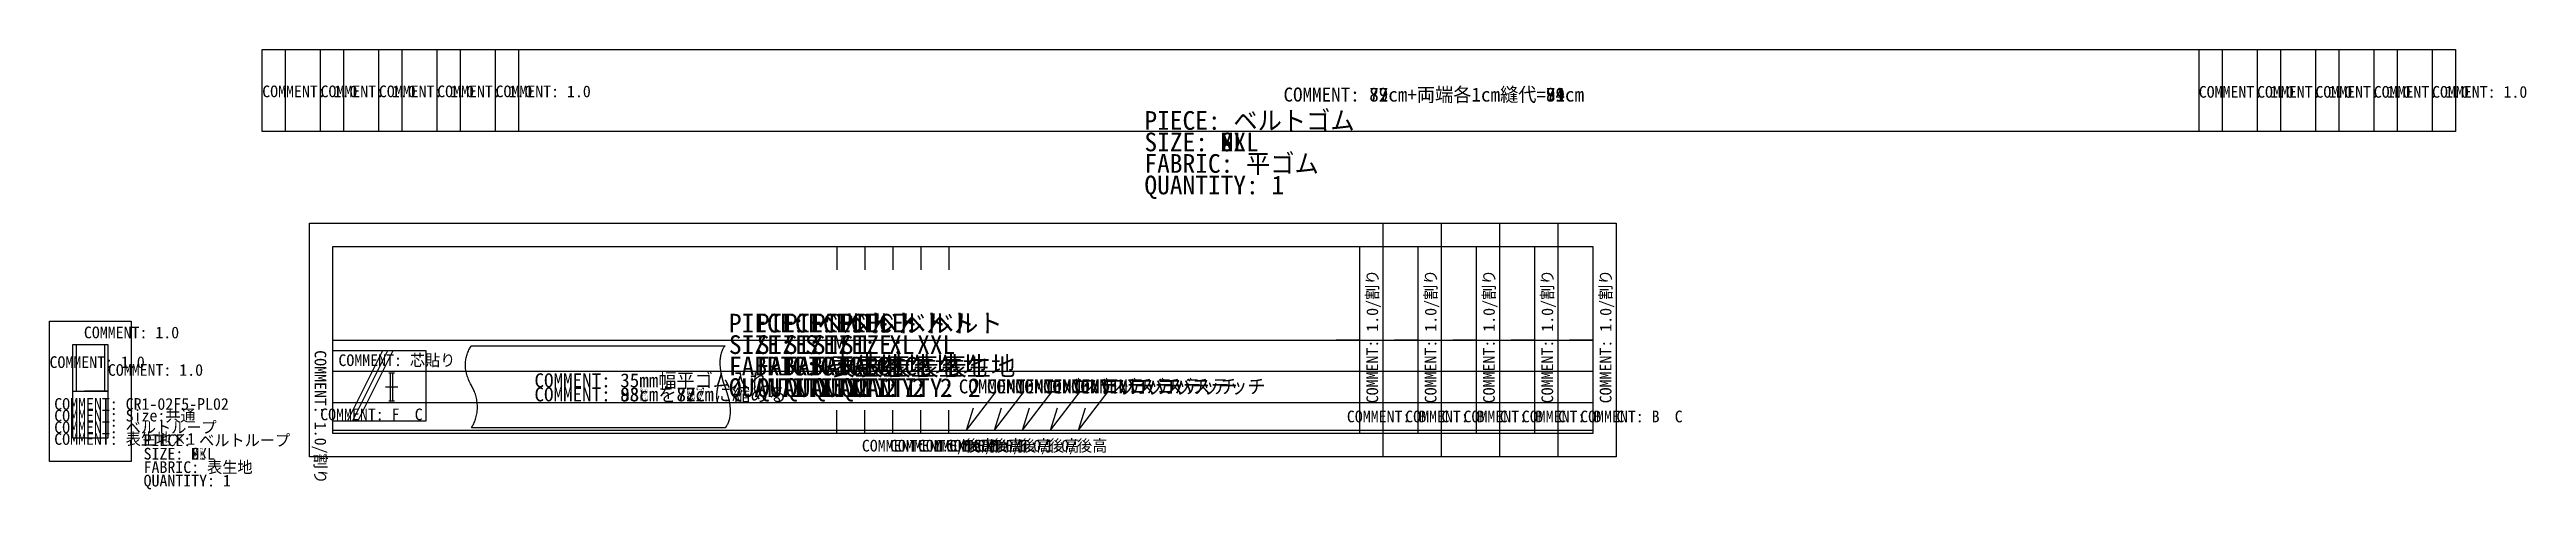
# Model space of a CAD drawing. Header units: metres. Extents: x 0 to 2419, y 20 to 1532.
# Drawn here: x 593 to 1654, y 1344 to 1532 of the extents above; entities that cross this region are included whole.
import ezdxf

# ---------------------------------------------------------------- set-up
doc = ezdxf.new("R2010")
doc.units = ezdxf.units.M

# ---------------------------------------------------------------- blocks, each defined once
blk = doc.blocks.new('P0051_04')
at = {"layer": '1'}
for p, q in [((226, 90), (226, 80)), ((10, 50), (20, 50)), ((10, 50), (450, 50)), ((50, 45.4238), (10, 45.4238)), ((31.1743, 45.4238), (16.1484, 15.4248)), ((33.4111, 45.4238), (18.3853, 15.4238)), ((35.6475, 45.4229), (20.6221, 15.4238)), ((50, 15.4238), (50, 45.4238)), ((69.2231, 47.3096), (69.3408, 47.4565)), ((69.3408, 47.4565), (178.0186, 47.4565)), ((450, 50), (440, 50)), ((10.0894, 36.667), (449.7417, 36.667)), ((33.9023, 35.9629), (36.313, 35.9629)), ((34.6074, 23.9629), (34.6074, 35.8975)), ((35.6074, 23.9629), (35.6074, 35.8975)), ((10.1616, 23.3335), (449.7417, 23.3335)), ((32.4619, 29.9692), (37.7534, 29.9692)), ((33.9023, 23.9629), (36.313, 23.9629)), ((281.5728, 11.5), (294.2002, 27.9287)), ((10, 15.4238), (50, 15.4238)), ((10, 11.5), (450, 11.5)), ((178.0186, 12.4565), (69.3408, 12.4565)), ((226, 10), (226, 20)), ((281.5728, 11.5), (284.5874, 21.0347))]:
    blk.add_line(p, q, dxfattribs=at)
for points in [[(460, 100), (460, 50), (460, 0), (226, 0), (0, 0), (0, 50), (0, 100), (226, 100), (460, 100)], [(450, 90), (450, 50), (450, 10), (10, 10), (10, 50), (10, 90), (450, 90)], [(69.3408, 30.5767), (68.9971, 31.1958), (68.6733, 31.8252), (68.3701, 32.4648), (68.0874, 33.1143), (67.8755, 33.647), (67.6802, 34.1855), (67.5015, 34.73), (67.3394, 35.2798), (67.186, 35.8745), (67.0552, 36.4741), (66.9473, 37.0781), (66.8618, 37.686), (66.8062, 38.2295), (66.7705, 38.7749), (66.7554, 39.3208), (66.7603, 39.8672), (66.7822, 40.3545), (66.8208, 40.8403), (66.8765, 41.3247), (66.9487, 41.8071), (67.0469, 42.3296), (67.1655, 42.8472), (67.3037, 43.3604), (67.4614, 43.8677), (67.6333, 44.3525), (67.8237, 44.8306), (68.0327, 45.3008), (68.2593, 45.7627), (68.4766, 46.1641), (68.7095, 46.5562), (68.9585, 46.938), (69.2231, 47.3096)], [(178.0186, 47.4565), (177.6855, 47.083), (177.478, 46.7979), (177.2861, 46.5024), (177.1099, 46.1973), (176.9487, 45.8833), (176.7773, 45.5078), (176.6216, 45.1255), (176.4819, 44.7373), (176.3584, 44.3433), (176.2275, 43.853), (176.1157, 43.3579), (176.0239, 42.8594), (175.9521, 42.3569), (175.8989, 41.8594), (175.8604, 41.3604), (175.8364, 40.8604), (175.8281, 40.3599), (175.8364, 39.7632), (175.8613, 39.1665), (175.9028, 38.5713), (175.9619, 37.9771), (176.4268, 35.1865), (177.2959, 31.9663), (178.0186, 29.8809)], [(69.3408, 12.4565), (69.8032, 13.1953), (70.063, 13.6743), (70.3062, 14.1616), (70.5317, 14.6577), (70.7397, 15.1616), (70.9341, 15.6782), (71.1113, 16.2007), (71.2725, 16.729), (71.416, 17.2622), (71.5459, 17.8169), (71.6572, 18.3755), (71.749, 18.938), (71.8223, 19.5029), (71.9111, 20.6489), (71.9214, 21.7969), (71.853, 22.9429), (71.7065, 24.0825), (71.6099, 24.623), (71.4966, 25.1597), (71.3662, 25.6924), (71.2197, 26.2212), (71.042, 26.793), (70.8457, 27.3589), (70.6323, 27.918), (70.4014, 28.4707), (69.3408, 30.5767)], [(178.0186, 29.8809), (179.2305, 26.1343), (179.8882, 23.1421), (180.1787, 20.5737), (180.2021, 20.0322), (180.209, 19.4897), (180.1997, 18.9478), (180.1743, 18.4058), (180.1333, 17.8882), (180.0728, 17.373), (179.9937, 16.8604), (179.895, 16.3511), (179.7891, 15.9004), (179.6641, 15.4556), (179.5195, 15.0161), (179.3555, 14.583), (179.2021, 14.228), (179.0313, 13.8813), (178.8442, 13.5439), (178.6401, 13.2153), (178.0186, 12.4565)]]:
    blk.add_lwpolyline(points, dxfattribs=at)
for rotation, p in [(90.0002, (457.9536, 22.9302)), (269.9998, (2.1426, 45.6343))]:
    blk.add_text('COMMENT: 1.0/割り', height=5, rotation=rotation, dxfattribs=at).set_placement(p)
for s, height, p in [('PIECE: ベルト', 8, (179.7002, 53.2305)), ('COMMENT: 芯貼り', 5, (12.3418, 38.8628)), ('SIZE: S', 8, (179.7002, 44.0305)), ('FABRIC: 表生地', 8, (179.7002, 34.8305)), ('COMMENT: 35mm幅平ゴム入れ', 6, (96.3721, 29.751)), ('QUANTITY: 2', 8, (179.7002, 25.6305)), ('COMMENT: コバステッチ', 6, (278.2227, 27.1558)), ('COMMENT: 88cmを72㎝に縮める', 6, (96.3721, 23.751)), ('COMMENT: F\u3000C', 5, (4.5146, 15.6782)), ('COMMENT: B\u3000C', 5, (444.5605, 14.7842)), ('COMMENT: 1.0/後高', 5, (236.6753, 2.2939))]:
    blk.add_text(s, height=height, dxfattribs=at).set_placement(p)
blk = doc.blocks.new('P0052_05')
at = {"layer": '1'}
for p, q in [((238, 90), (238, 80)), ((10, 50), (20, 50)), ((10, 50), (475, 50)), ((50, 45.4238), (10, 45.4238)), ((31.1743, 45.4238), (16.1484, 15.4248)), ((33.4111, 45.4238), (18.3853, 15.4238)), ((35.6475, 45.4229), (20.6221, 15.4238)), ((50, 15.4238), (50, 45.4238)), ((69.2231, 47.3096), (69.3408, 47.4565)), ((69.3408, 47.4565), (178.0186, 47.4565)), ((475, 50), (465, 50)), ((10.0894, 36.667), (474.7417, 36.667)), ((33.9023, 35.9629), (36.313, 35.9629)), ((34.6074, 23.9629), (34.6074, 35.8975)), ((35.6074, 23.9629), (35.6074, 35.8975)), ((10.1616, 23.3335), (474.7417, 23.3335)), ((32.4619, 29.9692), (37.7534, 29.9692)), ((33.9023, 23.9629), (36.313, 23.9629)), ((293.5728, 11.5), (306.2002, 27.9287)), ((10, 15.4238), (50, 15.4238)), ((10, 11.5), (475, 11.5)), ((178.0186, 12.4565), (69.3408, 12.4565)), ((238, 10), (238, 20)), ((293.5728, 11.5), (296.5874, 21.0347))]:
    blk.add_line(p, q, dxfattribs=at)
for points in [[(485, 100), (485, 50), (485, 0), (238, 0), (0, 0), (0, 50), (0, 100), (238, 100), (485, 100)], [(475, 90), (475, 50), (475, 10), (10, 10), (10, 50), (10, 90), (475, 90)], [(69.3408, 30.5767), (68.9971, 31.1958), (68.6733, 31.8252), (68.3701, 32.4648), (68.0874, 33.1143), (67.8755, 33.647), (67.6802, 34.1855), (67.5015, 34.73), (67.3394, 35.2798), (67.186, 35.8745), (67.0552, 36.4741), (66.9473, 37.0781), (66.8618, 37.686), (66.8062, 38.2295), (66.7705, 38.7749), (66.7554, 39.3208), (66.7603, 39.8672), (66.7822, 40.3545), (66.8208, 40.8403), (66.8765, 41.3247), (66.9487, 41.8071), (67.0469, 42.3296), (67.1655, 42.8472), (67.3037, 43.3604), (67.4614, 43.8677), (67.6333, 44.3525), (67.8237, 44.8306), (68.0327, 45.3008), (68.2593, 45.7627), (68.4766, 46.1641), (68.7095, 46.5562), (68.9585, 46.938), (69.2231, 47.3096)], [(178.0186, 47.4565), (177.6855, 47.083), (177.478, 46.7979), (177.2861, 46.5024), (177.1099, 46.1973), (176.9487, 45.8833), (176.7773, 45.5078), (176.6216, 45.1255), (176.4819, 44.7373), (176.3584, 44.3433), (176.2275, 43.853), (176.1157, 43.3579), (176.0239, 42.8594), (175.9521, 42.3569), (175.8989, 41.8594), (175.8604, 41.3604), (175.8364, 40.8604), (175.8281, 40.3599), (175.8364, 39.7632), (175.8613, 39.1665), (175.9028, 38.5713), (175.9619, 37.9771), (176.4268, 35.1865), (177.2959, 31.9663), (178.0186, 29.8809)], [(69.3408, 12.4565), (69.8032, 13.1953), (70.063, 13.6743), (70.3062, 14.1616), (70.5317, 14.6577), (70.7397, 15.1616), (70.9341, 15.6782), (71.1113, 16.2007), (71.2725, 16.729), (71.416, 17.2622), (71.5459, 17.8169), (71.6572, 18.3755), (71.749, 18.938), (71.8223, 19.5029), (71.9111, 20.6489), (71.9214, 21.7969), (71.853, 22.9429), (71.7065, 24.0825), (71.6099, 24.623), (71.4966, 25.1597), (71.3662, 25.6924), (71.2197, 26.2212), (71.042, 26.793), (70.8457, 27.3589), (70.6323, 27.918), (70.4014, 28.4707), (69.3408, 30.5767)], [(178.0186, 29.8809), (179.2305, 26.1343), (179.8882, 23.1421), (180.1787, 20.5737), (180.2021, 20.0322), (180.209, 19.4897), (180.1997, 18.9478), (180.1743, 18.4058), (180.1333, 17.8882), (180.0728, 17.373), (179.9937, 16.8604), (179.895, 16.3511), (179.7891, 15.9004), (179.6641, 15.4556), (179.5195, 15.0161), (179.3555, 14.583), (179.2021, 14.228), (179.0313, 13.8813), (178.8442, 13.5439), (178.6401, 13.2153), (178.0186, 12.4565)]]:
    blk.add_lwpolyline(points, dxfattribs=at)
for rotation, p in [(90.0002, (482.9536, 22.9302)), (269.9998, (2.1426, 45.6343))]:
    blk.add_text('COMMENT: 1.0/割り', height=5, rotation=rotation, dxfattribs=at).set_placement(p)
for s, height, p in [('PIECE: ベルト', 8, (191.7002, 53.2305)), ('COMMENT: 芯貼り', 5, (12.3418, 38.8628)), ('SIZE: M', 8, (191.7002, 44.0305)), ('FABRIC: 表生地', 8, (191.7002, 34.8305)), ('COMMENT: 35mm幅平ゴム入れ', 6, (96.3721, 29.751)), ('QUANTITY: 2', 8, (191.7002, 25.6305)), ('COMMENT: コバステッチ', 6, (290.2227, 27.1558)), ('COMMENT: 93cmを77㎝に縮める', 6, (96.3721, 23.751)), ('COMMENT: F\u3000C', 5, (4.5146, 15.6782)), ('COMMENT: B\u3000C', 5, (469.5605, 14.7842)), ('COMMENT: 1.0/後高', 5, (248.6753, 2.2939))]:
    blk.add_text(s, height=height, dxfattribs=at).set_placement(p)
blk = doc.blocks.new('P0053_06')
at = {"layer": '1'}
for p, q in [((250, 90), (250, 80)), ((10, 50), (20, 50)), ((10, 50), (500, 50)), ((50, 45.4238), (10, 45.4238)), ((31.1743, 45.4238), (16.1484, 15.4248)), ((33.4111, 45.4238), (18.3853, 15.4238)), ((35.6475, 45.4229), (20.6221, 15.4238)), ((50, 15.4238), (50, 45.4238)), ((69.2231, 47.3096), (69.3408, 47.4565)), ((69.3408, 47.4565), (178.0186, 47.4565)), ((500, 50), (490, 50)), ((10.0894, 36.667), (499.7417, 36.667)), ((33.9023, 35.9629), (36.313, 35.9629)), ((34.6074, 23.9629), (34.6074, 35.8975)), ((35.6074, 23.9629), (35.6074, 35.8975)), ((10.1616, 23.3335), (499.7417, 23.3335)), ((32.4619, 29.9692), (37.7534, 29.9692)), ((33.9023, 23.9629), (36.313, 23.9629)), ((305.5728, 11.5), (318.2002, 27.9287)), ((10, 15.4238), (50, 15.4238)), ((10, 11.5), (500, 11.5)), ((178.0186, 12.4565), (69.3408, 12.4565)), ((250, 10), (250, 20)), ((305.5728, 11.5), (308.5874, 21.0347))]:
    blk.add_line(p, q, dxfattribs=at)
for points in [[(510, 100), (510, 50), (510, 0), (250, 0), (0, 0), (0, 50), (0, 100), (250, 100), (510, 100)], [(500, 90), (500, 50), (500, 10), (10, 10), (10, 50), (10, 90), (500, 90)], [(69.3408, 30.5767), (68.9971, 31.1958), (68.6733, 31.8252), (68.3701, 32.4648), (68.0874, 33.1143), (67.8755, 33.647), (67.6802, 34.1855), (67.5015, 34.73), (67.3394, 35.2798), (67.186, 35.8745), (67.0552, 36.4741), (66.9473, 37.0781), (66.8618, 37.686), (66.8062, 38.2295), (66.7705, 38.7749), (66.7554, 39.3208), (66.7603, 39.8672), (66.7822, 40.3545), (66.8208, 40.8403), (66.8765, 41.3247), (66.9487, 41.8071), (67.0469, 42.3296), (67.1655, 42.8472), (67.3037, 43.3604), (67.4614, 43.8677), (67.6333, 44.3525), (67.8237, 44.8306), (68.0327, 45.3008), (68.2593, 45.7627), (68.4766, 46.1641), (68.7095, 46.5562), (68.9585, 46.938), (69.2231, 47.3096)], [(178.0186, 47.4565), (177.6855, 47.083), (177.478, 46.7979), (177.2861, 46.5024), (177.1099, 46.1973), (176.9487, 45.8833), (176.7773, 45.5078), (176.6216, 45.1255), (176.4819, 44.7373), (176.3584, 44.3433), (176.2275, 43.853), (176.1157, 43.3579), (176.0239, 42.8594), (175.9521, 42.3569), (175.8989, 41.8594), (175.8604, 41.3604), (175.8364, 40.8604), (175.8281, 40.3599), (175.8364, 39.7632), (175.8613, 39.1665), (175.9028, 38.5713), (175.9619, 37.9771), (176.4268, 35.1865), (177.2959, 31.9663), (178.0186, 29.8809)], [(69.3408, 12.4565), (69.8032, 13.1953), (70.063, 13.6743), (70.3062, 14.1616), (70.5317, 14.6577), (70.7397, 15.1616), (70.9341, 15.6782), (71.1113, 16.2007), (71.2725, 16.729), (71.416, 17.2622), (71.5459, 17.8169), (71.6572, 18.3755), (71.749, 18.938), (71.8223, 19.5029), (71.9111, 20.6489), (71.9214, 21.7969), (71.853, 22.9429), (71.7065, 24.0825), (71.6099, 24.623), (71.4966, 25.1597), (71.3662, 25.6924), (71.2197, 26.2212), (71.042, 26.793), (70.8457, 27.3589), (70.6323, 27.918), (70.4014, 28.4707), (69.3408, 30.5767)], [(178.0186, 29.8809), (179.2305, 26.1343), (179.8882, 23.1421), (180.1787, 20.5737), (180.2021, 20.0322), (180.209, 19.4897), (180.1997, 18.9478), (180.1743, 18.4058), (180.1333, 17.8882), (180.0728, 17.373), (179.9937, 16.8604), (179.895, 16.3511), (179.7891, 15.9004), (179.6641, 15.4556), (179.5195, 15.0161), (179.3555, 14.583), (179.2021, 14.228), (179.0313, 13.8813), (178.8442, 13.5439), (178.6401, 13.2153), (178.0186, 12.4565)]]:
    blk.add_lwpolyline(points, dxfattribs=at)
for rotation, p in [(90.0002, (507.9536, 22.9302)), (269.9998, (2.1426, 45.6343))]:
    blk.add_text('COMMENT: 1.0/割り', height=5, rotation=rotation, dxfattribs=at).set_placement(p)
for s, height, p in [('PIECE: ベルト', 8, (203.7002, 53.2305)), ('COMMENT: 芯貼り', 5, (12.3418, 38.8628)), ('SIZE: L', 8, (203.7002, 44.0305)), ('FABRIC: 表生地', 8, (203.7002, 34.8305)), ('COMMENT: 35mm幅平ゴム入れ', 6, (96.3721, 29.751)), ('QUANTITY: 2', 8, (203.7002, 25.6305)), ('COMMENT: コバステッチ', 6, (302.2227, 27.1558)), ('COMMENT: 98cmを82㎝に縮める', 6, (96.3721, 23.751)), ('COMMENT: F\u3000C', 5, (4.5146, 15.6782)), ('COMMENT: B\u3000C', 5, (494.5605, 14.7842)), ('COMMENT: 1.0/後高', 5, (260.6753, 2.2939))]:
    blk.add_text(s, height=height, dxfattribs=at).set_placement(p)
blk = doc.blocks.new('P0054_07')
at = {"layer": '1'}
for p, q in [((262, 90), (262, 80)), ((10, 50), (20, 50)), ((10, 50), (525, 50)), ((50, 45.4238), (10, 45.4238)), ((31.1743, 45.4238), (16.1484, 15.4248)), ((33.4111, 45.4238), (18.3853, 15.4238)), ((35.6475, 45.4229), (20.6221, 15.4238)), ((50, 15.4238), (50, 45.4238)), ((69.2231, 47.3096), (69.3408, 47.4565)), ((69.3408, 47.4565), (178.0186, 47.4565)), ((525, 50), (515, 50)), ((10.0894, 36.667), (524.7417, 36.667)), ((33.9023, 35.9629), (36.313, 35.9629)), ((34.6074, 23.9629), (34.6074, 35.8975)), ((35.6074, 23.9629), (35.6074, 35.8975)), ((10.1616, 23.3335), (524.7417, 23.3335)), ((32.4619, 29.9692), (37.7534, 29.9692)), ((33.9023, 23.9629), (36.313, 23.9629)), ((317.5728, 11.5), (330.2002, 27.9287)), ((10, 15.4238), (50, 15.4238)), ((10, 11.5), (525, 11.5)), ((178.0186, 12.4565), (69.3408, 12.4565)), ((262, 10), (262, 20)), ((317.5728, 11.5), (320.5874, 21.0347))]:
    blk.add_line(p, q, dxfattribs=at)
for points in [[(535, 100), (535, 50), (535, 0), (262, 0), (0, 0), (0, 50), (0, 100), (262, 100), (535, 100)], [(525, 90), (525, 50), (525, 10), (10, 10), (10, 50), (10, 90), (525, 90)], [(69.3408, 30.5767), (68.9971, 31.1958), (68.6733, 31.8252), (68.3701, 32.4648), (68.0874, 33.1143), (67.8755, 33.647), (67.6802, 34.1855), (67.5015, 34.73), (67.3394, 35.2798), (67.186, 35.8745), (67.0552, 36.4741), (66.9473, 37.0781), (66.8618, 37.686), (66.8062, 38.2295), (66.7705, 38.7749), (66.7554, 39.3208), (66.7603, 39.8672), (66.7822, 40.3545), (66.8208, 40.8403), (66.8765, 41.3247), (66.9487, 41.8071), (67.0469, 42.3296), (67.1655, 42.8472), (67.3037, 43.3604), (67.4614, 43.8677), (67.6333, 44.3525), (67.8237, 44.8306), (68.0327, 45.3008), (68.2593, 45.7627), (68.4766, 46.1641), (68.7095, 46.5562), (68.9585, 46.938), (69.2231, 47.3096)], [(178.0186, 47.4565), (177.6855, 47.083), (177.478, 46.7979), (177.2861, 46.5024), (177.1099, 46.1973), (176.9487, 45.8833), (176.7773, 45.5078), (176.6216, 45.1255), (176.4819, 44.7373), (176.3584, 44.3433), (176.2275, 43.853), (176.1157, 43.3579), (176.0239, 42.8594), (175.9521, 42.3569), (175.8989, 41.8594), (175.8604, 41.3604), (175.8364, 40.8604), (175.8281, 40.3599), (175.8364, 39.7632), (175.8613, 39.1665), (175.9028, 38.5713), (175.9619, 37.9771), (176.4268, 35.1865), (177.2959, 31.9663), (178.0186, 29.8809)], [(69.3408, 12.4565), (69.8032, 13.1953), (70.063, 13.6743), (70.3062, 14.1616), (70.5317, 14.6577), (70.7397, 15.1616), (70.9341, 15.6782), (71.1113, 16.2007), (71.2725, 16.729), (71.416, 17.2622), (71.5459, 17.8169), (71.6572, 18.3755), (71.749, 18.938), (71.8223, 19.5029), (71.9111, 20.6489), (71.9214, 21.7969), (71.853, 22.9429), (71.7065, 24.0825), (71.6099, 24.623), (71.4966, 25.1597), (71.3662, 25.6924), (71.2197, 26.2212), (71.042, 26.793), (70.8457, 27.3589), (70.6323, 27.918), (70.4014, 28.4707), (69.3408, 30.5767)], [(178.0186, 29.8809), (179.2305, 26.1343), (179.8882, 23.1421), (180.1787, 20.5737), (180.2021, 20.0322), (180.209, 19.4897), (180.1997, 18.9478), (180.1743, 18.4058), (180.1333, 17.8882), (180.0728, 17.373), (179.9937, 16.8604), (179.895, 16.3511), (179.7891, 15.9004), (179.6641, 15.4556), (179.5195, 15.0161), (179.3555, 14.583), (179.2021, 14.228), (179.0313, 13.8813), (178.8442, 13.5439), (178.6401, 13.2153), (178.0186, 12.4565)]]:
    blk.add_lwpolyline(points, dxfattribs=at)
for rotation, p in [(90.0002, (532.9536, 22.9302)), (269.9998, (2.1426, 45.6343))]:
    blk.add_text('COMMENT: 1.0/割り', height=5, rotation=rotation, dxfattribs=at).set_placement(p)
for s, height, p in [('PIECE: ベルト', 8, (215.7002, 53.2305)), ('COMMENT: 芯貼り', 5, (12.3418, 38.8628)), ('SIZE: XL', 8, (215.7002, 44.0305)), ('FABRIC: 表生地', 8, (215.7002, 34.8305)), ('COMMENT: 35mm幅平ゴム入れ', 6, (96.3721, 29.751)), ('QUANTITY: 2', 8, (215.7002, 25.6305)), ('COMMENT: コバステッチ', 6, (314.2227, 27.1558)), ('COMMENT: 103cmを87㎝に縮める', 6, (96.3721, 23.751)), ('COMMENT: F\u3000C', 5, (4.5146, 15.6782)), ('COMMENT: B\u3000C', 5, (519.5605, 14.7842)), ('COMMENT: 1.0/後高', 5, (272.6753, 2.2939))]:
    blk.add_text(s, height=height, dxfattribs=at).set_placement(p)
blk = doc.blocks.new('P0055_08')
at = {"layer": '1'}
for p, q in [((274, 90), (274, 80)), ((10, 50), (20, 50)), ((10, 50), (550, 50)), ((50, 45.4238), (10, 45.4238)), ((31.1743, 45.4238), (16.1484, 15.4248)), ((33.4111, 45.4238), (18.3853, 15.4238)), ((35.6475, 45.4229), (20.6221, 15.4238)), ((50, 15.4238), (50, 45.4238)), ((69.2231, 47.3096), (69.3408, 47.4565)), ((69.3408, 47.4565), (178.0186, 47.4565)), ((550, 50), (540, 50)), ((10.0894, 36.667), (549.7417, 36.667)), ((33.9023, 35.9629), (36.313, 35.9629)), ((34.6074, 23.9629), (34.6074, 35.8975)), ((35.6074, 23.9629), (35.6074, 35.8975)), ((10.1616, 23.3335), (549.7417, 23.3335)), ((32.4619, 29.9692), (37.7534, 29.9692)), ((33.9023, 23.9629), (36.313, 23.9629)), ((329.5728, 11.5), (342.2002, 27.9287)), ((10, 15.4238), (50, 15.4238)), ((10, 11.5), (550, 11.5)), ((178.0186, 12.4565), (69.3408, 12.4565)), ((274, 10), (274, 20)), ((329.5728, 11.5), (332.5874, 21.0347))]:
    blk.add_line(p, q, dxfattribs=at)
for points in [[(560, 100), (560, 50), (560, 0), (274, 0), (0, 0), (0, 50), (0, 100), (274, 100), (560, 100)], [(550, 90), (550, 50), (550, 10), (10, 10), (10, 50), (10, 90), (550, 90)], [(69.3408, 30.5767), (68.9971, 31.1958), (68.6733, 31.8252), (68.3701, 32.4648), (68.0874, 33.1143), (67.8755, 33.647), (67.6802, 34.1855), (67.5015, 34.73), (67.3394, 35.2798), (67.186, 35.8745), (67.0552, 36.4741), (66.9473, 37.0781), (66.8618, 37.686), (66.8062, 38.2295), (66.7705, 38.7749), (66.7554, 39.3208), (66.7603, 39.8672), (66.7822, 40.3545), (66.8208, 40.8403), (66.8765, 41.3247), (66.9487, 41.8071), (67.0469, 42.3296), (67.1655, 42.8472), (67.3037, 43.3604), (67.4614, 43.8677), (67.6333, 44.3525), (67.8237, 44.8306), (68.0327, 45.3008), (68.2593, 45.7627), (68.4766, 46.1641), (68.7095, 46.5562), (68.9585, 46.938), (69.2231, 47.3096)], [(178.0186, 47.4565), (177.6855, 47.083), (177.478, 46.7979), (177.2861, 46.5024), (177.1099, 46.1973), (176.9487, 45.8833), (176.7773, 45.5078), (176.6216, 45.1255), (176.4819, 44.7373), (176.3584, 44.3433), (176.2275, 43.853), (176.1157, 43.3579), (176.0239, 42.8594), (175.9521, 42.3569), (175.8989, 41.8594), (175.8604, 41.3604), (175.8364, 40.8604), (175.8281, 40.3599), (175.8364, 39.7632), (175.8613, 39.1665), (175.9028, 38.5713), (175.9619, 37.9771), (176.4268, 35.1865), (177.2959, 31.9663), (178.0186, 29.8809)], [(69.3408, 12.4565), (69.8032, 13.1953), (70.063, 13.6743), (70.3062, 14.1616), (70.5317, 14.6577), (70.7397, 15.1616), (70.9341, 15.6782), (71.1113, 16.2007), (71.2725, 16.729), (71.416, 17.2622), (71.5459, 17.8169), (71.6572, 18.3755), (71.749, 18.938), (71.8223, 19.5029), (71.9111, 20.6489), (71.9214, 21.7969), (71.853, 22.9429), (71.7065, 24.0825), (71.6099, 24.623), (71.4966, 25.1597), (71.3662, 25.6924), (71.2197, 26.2212), (71.042, 26.793), (70.8457, 27.3589), (70.6323, 27.918), (70.4014, 28.4707), (69.3408, 30.5767)], [(178.0186, 29.8809), (179.2305, 26.1343), (179.8882, 23.1421), (180.1787, 20.5737), (180.2021, 20.0322), (180.209, 19.4897), (180.1997, 18.9478), (180.1743, 18.4058), (180.1333, 17.8882), (180.0728, 17.373), (179.9937, 16.8604), (179.895, 16.3511), (179.7891, 15.9004), (179.6641, 15.4556), (179.5195, 15.0161), (179.3555, 14.583), (179.2021, 14.228), (179.0313, 13.8813), (178.8442, 13.5439), (178.6401, 13.2153), (178.0186, 12.4565)]]:
    blk.add_lwpolyline(points, dxfattribs=at)
for rotation, p in [(90.0002, (557.9536, 22.9302)), (269.9998, (2.1426, 45.6343))]:
    blk.add_text('COMMENT: 1.0/割り', height=5, rotation=rotation, dxfattribs=at).set_placement(p)
for s, height, p in [('PIECE: ベルト', 8, (227.7002, 53.2305)), ('COMMENT: 芯貼り', 5, (12.3418, 38.8628)), ('SIZE: XXL', 8, (227.7002, 44.0305)), ('FABRIC: 表生地', 8, (227.7002, 34.8305)), ('COMMENT: 35mm幅平ゴム入れ', 6, (96.3721, 29.751)), ('QUANTITY: 2', 8, (227.7002, 25.6305)), ('COMMENT: コバステッチ', 6, (326.2227, 27.1558)), ('COMMENT: 108cmを92㎝に縮める', 6, (96.3721, 23.751)), ('COMMENT: F\u3000C', 5, (4.5146, 15.6782)), ('COMMENT: B\u3000C', 5, (544.5605, 14.7842)), ('COMMENT: 1.0/後高', 5, (284.6753, 2.2939))]:
    blk.add_text(s, height=height, dxfattribs=at).set_placement(p)
blk = doc.blocks.new('P0061_04')
at = {"layer": '1'}
for p, q in [((11.5, 30), (11.5, 50)), ((23.5, 50), (23.5, 30)), ((10, 30), (20, 30)), ((10, 30), (25, 30)), ((25, 30), (15, 30))]:
    blk.add_line(p, q, dxfattribs=at)
for points in [[(35, 0), (0, 0), (0, 30), (0, 60), (35, 60), (35, 30), (35, 0)], [(25, 10), (10, 10), (10, 30), (10, 50), (25, 50), (25, 30), (25, 10)]]:
    blk.add_lwpolyline(points, dxfattribs=at)
for s, p in [('COMMENT: 1.0', (14.73, 52.6797)), ('COMMENT: 1.0', (0, 39.978)), ('COMMENT: 1.0', (25, 36.623)), ('COMMENT: CR1-02F5-PL02', (2.0137, 22.0923)), ('COMMENT: Size:共通', (2.0137, 17.0923)), ('COMMENT: ベルトループ', (2.0137, 12.0923)), ('COMMENT: 表生地×1', (2.0137, 7.0923)), ('PIECE: ベルトループ', (40.3101, 6.5405)), ('SIZE: S', (40.3101, 0.7905)), ('FABRIC: 表生地', (40.3101, -4.9595)), ('QUANTITY: 1', (40.3101, -10.7095))]:
    blk.add_text(s, height=5, dxfattribs=at).set_placement(p)
blk = doc.blocks.new('P0062_05')
at = {"layer": '1'}
for p, q in [((11.5, 30), (11.5, 50)), ((23.5, 50), (23.5, 30)), ((10, 30), (20, 30)), ((10, 30), (25, 30)), ((25, 30), (15, 30))]:
    blk.add_line(p, q, dxfattribs=at)
for points in [[(35, 0), (0, 0), (0, 30), (0, 60), (35, 60), (35, 30), (35, 0)], [(25, 10), (10, 10), (10, 30), (10, 50), (25, 50), (25, 30), (25, 10)]]:
    blk.add_lwpolyline(points, dxfattribs=at)
for s, p in [('COMMENT: 1.0', (14.73, 52.6797)), ('COMMENT: 1.0', (0, 39.978)), ('COMMENT: 1.0', (25, 36.623)), ('COMMENT: CR1-02F5-PL02', (2.0137, 22.0923)), ('COMMENT: Size:共通', (2.0137, 17.0923)), ('COMMENT: ベルトループ', (2.0137, 12.0923)), ('COMMENT: 表生地×1', (2.0137, 7.0923)), ('PIECE: ベルトループ', (40.3101, 6.5405)), ('SIZE: M', (40.3101, 0.7905)), ('FABRIC: 表生地', (40.3101, -4.9595)), ('QUANTITY: 1', (40.3101, -10.7095))]:
    blk.add_text(s, height=5, dxfattribs=at).set_placement(p)
blk = doc.blocks.new('P0063_06')
at = {"layer": '1'}
for p, q in [((11.5, 30), (11.5, 50)), ((23.5, 50), (23.5, 30)), ((10, 30), (20, 30)), ((10, 30), (25, 30)), ((25, 30), (15, 30))]:
    blk.add_line(p, q, dxfattribs=at)
for points in [[(35, 0), (0, 0), (0, 30), (0, 60), (35, 60), (35, 30), (35, 0)], [(25, 10), (10, 10), (10, 30), (10, 50), (25, 50), (25, 30), (25, 10)]]:
    blk.add_lwpolyline(points, dxfattribs=at)
for s, p in [('COMMENT: 1.0', (14.73, 52.6797)), ('COMMENT: 1.0', (0, 39.978)), ('COMMENT: 1.0', (25, 36.623)), ('COMMENT: CR1-02F5-PL02', (2.0137, 22.0923)), ('COMMENT: Size:共通', (2.0137, 17.0923)), ('COMMENT: ベルトループ', (2.0137, 12.0923)), ('COMMENT: 表生地×1', (2.0137, 7.0923)), ('PIECE: ベルトループ', (40.3101, 6.5405)), ('SIZE: L', (40.3101, 0.7905)), ('FABRIC: 表生地', (40.3101, -4.9595)), ('QUANTITY: 1', (40.3101, -10.7095))]:
    blk.add_text(s, height=5, dxfattribs=at).set_placement(p)
blk = doc.blocks.new('P0064_07')
at = {"layer": '1'}
for p, q in [((11.5, 30), (11.5, 50)), ((23.5, 50), (23.5, 30)), ((10, 30), (20, 30)), ((10, 30), (25, 30)), ((25, 30), (15, 30))]:
    blk.add_line(p, q, dxfattribs=at)
for points in [[(35, 0), (0, 0), (0, 30), (0, 60), (35, 60), (35, 30), (35, 0)], [(25, 10), (10, 10), (10, 30), (10, 50), (25, 50), (25, 30), (25, 10)]]:
    blk.add_lwpolyline(points, dxfattribs=at)
for s, p in [('COMMENT: 1.0', (14.73, 52.6797)), ('COMMENT: 1.0', (0, 39.978)), ('COMMENT: 1.0', (25, 36.623)), ('COMMENT: CR1-02F5-PL02', (2.0137, 22.0923)), ('COMMENT: Size:共通', (2.0137, 17.0923)), ('COMMENT: ベルトループ', (2.0137, 12.0923)), ('COMMENT: 表生地×1', (2.0137, 7.0923)), ('PIECE: ベルトループ', (40.3101, 6.5405)), ('SIZE: XL', (40.3101, 0.7905)), ('FABRIC: 表生地', (40.3101, -4.9595)), ('QUANTITY: 1', (40.3101, -10.7095))]:
    blk.add_text(s, height=5, dxfattribs=at).set_placement(p)
blk = doc.blocks.new('P0065_08')
at = {"layer": '1'}
for p, q in [((11.5, 30), (11.5, 50)), ((23.5, 50), (23.5, 30)), ((10, 30), (20, 30)), ((10, 30), (25, 30)), ((25, 30), (15, 30))]:
    blk.add_line(p, q, dxfattribs=at)
for points in [[(35, 0), (0, 0), (0, 30), (0, 60), (35, 60), (35, 30), (35, 0)], [(25, 10), (10, 10), (10, 30), (10, 50), (25, 50), (25, 30), (25, 10)]]:
    blk.add_lwpolyline(points, dxfattribs=at)
for s, p in [('COMMENT: 1.0', (14.73, 52.6797)), ('COMMENT: 1.0', (0, 39.978)), ('COMMENT: 1.0', (25, 36.623)), ('COMMENT: CR1-02F5-PL02', (2.0137, 22.0923)), ('COMMENT: Size:共通', (2.0137, 17.0923)), ('COMMENT: ベルトループ', (2.0137, 12.0923)), ('COMMENT: 表生地×1', (2.0137, 7.0923)), ('PIECE: ベルトループ', (40.3101, 6.5405)), ('SIZE: XXL', (40.3101, 0.7905)), ('FABRIC: 表生地', (40.3101, -4.9595)), ('QUANTITY: 1', (40.3101, -10.7095))]:
    blk.add_text(s, height=5, dxfattribs=at).set_placement(p)
blk = doc.blocks.new('P0066_04')
at = {"layer": '1'}
for points in [[(100, 0), (100, 35), (840, 35), (840, 0), (100, 0)], [(110, 0), (110, 35), (830, 35), (830, 0), (110, 0)]]:
    blk.add_lwpolyline(points, dxfattribs=at)
for s, height, p in [('COMMENT: 1.0', 5, (100, 14.6304)), ('COMMENT: 72cm+両端各1cm縫代=74cm', 6, (437.7363, 12.7729)), ('COMMENT: 1.0', 5, (830, 14.4302)), ('PIECE: ベルトゴム', 8, (378.1128, 0.6875)), ('SIZE: S', 8, (378.1128, -8.5125)), ('FABRIC: 平ゴム', 8, (378.1128, -17.7125)), ('QUANTITY: 1', 8, (378.1128, -26.9125))]:
    blk.add_text(s, height=height, dxfattribs=at).set_placement(p)
blk = doc.blocks.new('P0067_05')
at = {"layer": '1'}
for points in [[(75, 0), (75, 35), (865, 35), (865, 0), (75, 0)], [(85, 0), (85, 35), (855, 35), (855, 0), (85, 0)]]:
    blk.add_lwpolyline(points, dxfattribs=at)
for s, height, p in [('COMMENT: 1.0', 5, (75, 14.6304)), ('COMMENT: 77cm+両端各1cm縫代=79cm', 6, (437.7363, 12.7729)), ('COMMENT: 1.0', 5, (855, 14.4302)), ('PIECE: ベルトゴム', 8, (378.1128, 0.6875)), ('SIZE: M', 8, (378.1128, -8.5125)), ('FABRIC: 平ゴム', 8, (378.1128, -17.7125)), ('QUANTITY: 1', 8, (378.1128, -26.9125))]:
    blk.add_text(s, height=height, dxfattribs=at).set_placement(p)
blk = doc.blocks.new('P0068_06')
at = {"layer": '1'}
for points in [[(50, 0), (50, 35), (890, 35), (890, 0), (50, 0)], [(60, 0), (60, 35), (880, 35), (880, 0), (60, 0)]]:
    blk.add_lwpolyline(points, dxfattribs=at)
for s, height, p in [('COMMENT: 1.0', 5, (50, 14.6304)), ('COMMENT: 82cm+両端各1cm縫代=84cm', 6, (437.7363, 12.7729)), ('COMMENT: 1.0', 5, (880, 14.4302)), ('PIECE: ベルトゴム', 8, (378.1128, 0.6875)), ('SIZE: L', 8, (378.1128, -8.5125)), ('FABRIC: 平ゴム', 8, (378.1128, -17.7125)), ('QUANTITY: 1', 8, (378.1128, -26.9125))]:
    blk.add_text(s, height=height, dxfattribs=at).set_placement(p)
blk = doc.blocks.new('P0069_07')
at = {"layer": '1'}
for points in [[(25, 0), (25, 35), (915, 35), (915, 0), (25, 0)], [(35, 0), (35, 35), (905, 35), (905, 0), (35, 0)]]:
    blk.add_lwpolyline(points, dxfattribs=at)
for s, height, p in [('COMMENT: 1.0', 5, (25, 14.6304)), ('COMMENT: 87cm+両端各1cm縫代=89cm', 6, (437.7363, 12.7729)), ('COMMENT: 1.0', 5, (905, 14.4302)), ('PIECE: ベルトゴム', 8, (378.1128, 0.6875)), ('SIZE: XL', 8, (378.1128, -8.5125)), ('FABRIC: 平ゴム', 8, (378.1128, -17.7125)), ('QUANTITY: 1', 8, (378.1128, -26.9125))]:
    blk.add_text(s, height=height, dxfattribs=at).set_placement(p)
blk = doc.blocks.new('P0070_08')
at = {"layer": '1'}
for points in [[(0, 0), (0, 35), (940, 35), (940, 0), (0, 0)], [(10, 0), (10, 35), (930, 35), (930, 0), (10, 0)]]:
    blk.add_lwpolyline(points, dxfattribs=at)
for s, height, p in [('COMMENT: 1.0', 5, (0, 14.6304)), ('COMMENT: 89cm+両端各1cm縫代=91cm', 6, (437.7363, 12.7729)), ('COMMENT: 1.0', 5, (930, 14.4302)), ('PIECE: ベルトゴム', 8, (378.1128, 0.6875)), ('SIZE: XXL', 8, (378.1128, -8.5125)), ('FABRIC: 平ゴム', 8, (378.1128, -17.7125)), ('QUANTITY: 1', 8, (378.1128, -26.9125))]:
    blk.add_text(s, height=height, dxfattribs=at).set_placement(p)

msp = doc.modelspace()

# ---------------------------------------------------------------- block references
at = {"layer": '1'}
for name, p in [('P0070_08', (683.7173, 1496.9063)), ('P0069_07', (683.7173, 1496.9063)), ('P0068_06', (683.7173, 1496.9063)), ('P0067_05', (683.7173, 1496.9063)), ('P0066_04', (683.7173, 1496.9063)), ('P0051_04', (704.0464, 1357.6504)), ('P0052_05', (704.0464, 1357.6504)), ('P0053_06', (704.0464, 1357.6504)), ('P0054_07', (704.0464, 1357.6504)), ('P0055_08', (704.0464, 1357.6504)), ('P0061_04', (592.5591, 1355.7148)), ('P0062_05', (592.5591, 1355.7148)), ('P0063_06', (592.5591, 1355.7148)), ('P0064_07', (592.5591, 1355.7148)), ('P0065_08', (592.5591, 1355.7148))]:
    msp.add_blockref(name, p, dxfattribs=at)

doc.saveas('drawing.dxf')
